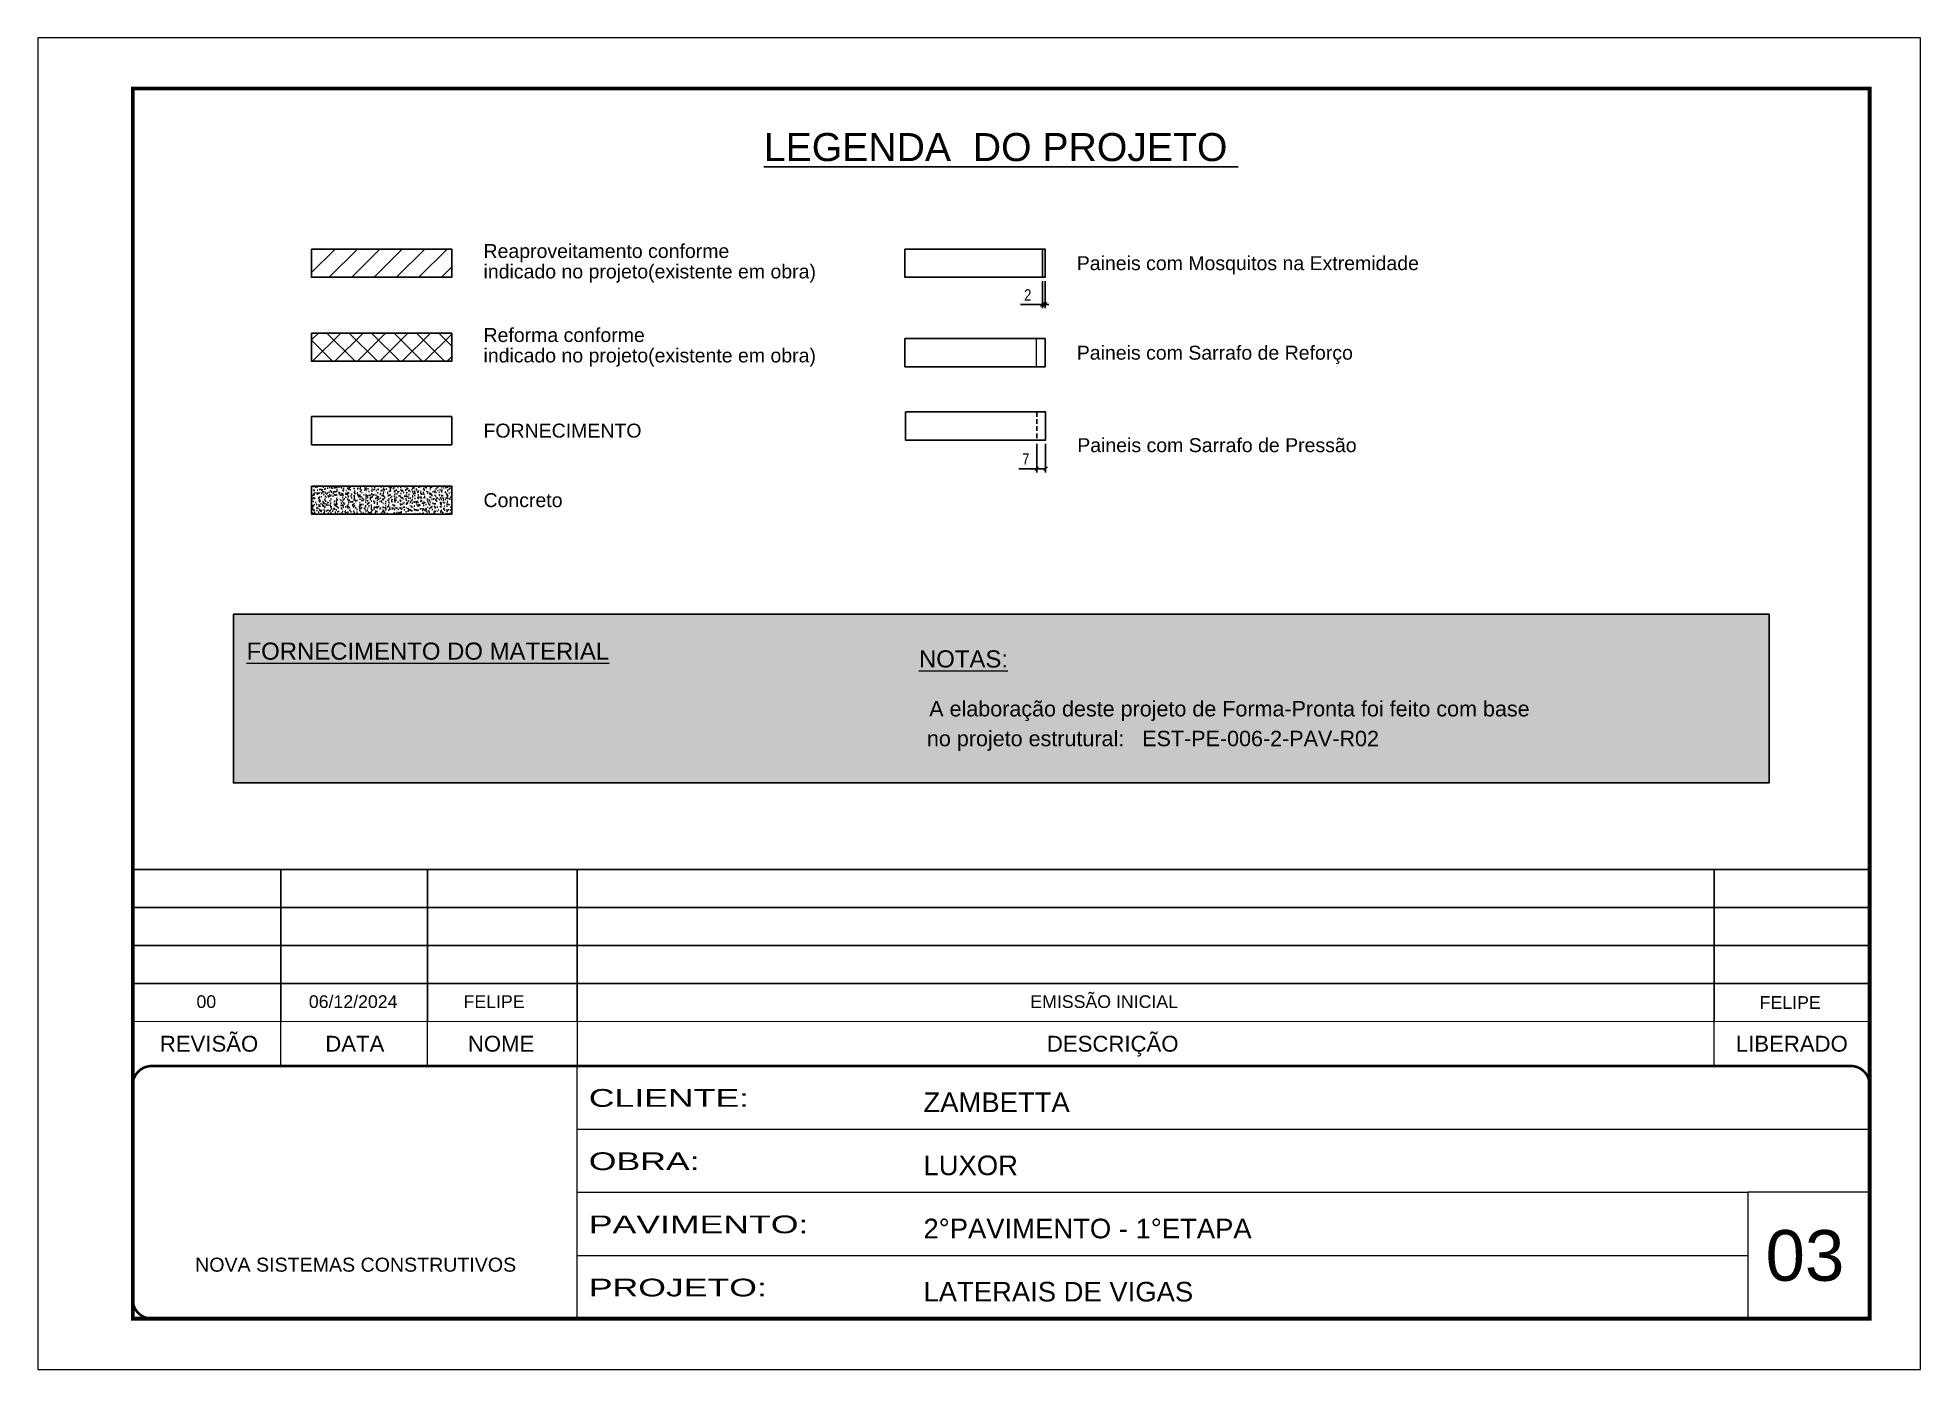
# Model space of a CAD drawing. Extents: x 3309 to 9563, y -2522 to 14608.
# Drawn here: x 6493 to 7978, y 13558 to 14608 of the extents above; entities that cross this region are included whole.
import ezdxf
from ezdxf.enums import TextEntityAlignment as Align

# ---------------------------------------------------------------- set-up
doc = ezdxf.new("R2010")
doc.units = 0
doc.header["$PDMODE"] = 35
doc.header["$PDSIZE"] = -10
for name, pattern in [('CONTINUO', [0]), ('DASHED', [0.75, 0.5, -0.25]), ('HIDDEN', [0.375, 0.25, -0.125])]:
    doc.linetypes.add(name, pattern=pattern)
for name, color, linetype, lineweight in [('CARIMBO', 255, 'Continuous', 9), ('Folhas', 255, 'Continuous', 9), ('Hachura', 251, 'Continuous', 9), ('SARRAFO DE PRESSAO', 251, 'DASHED', 9)]:
    doc.layers.add(name, color=color, linetype=linetype, lineweight=lineweight)
for name, color, linetype in [('COTA', 241, 'Continuous'), ('Painéis', 200, 'Continuous'), ('SARR_2.2x7', 40, 'Continuous')]:
    doc.layers.add(name, color=color, linetype=linetype)
doc.layers.add('Demarcação 2', color=7, linetype='Continuous', lineweight=9, true_color=0xe0e0e0)
doc.styles.add('ARIAL', font='arial.ttf')
doc.styles.add('COTA TECNICA-50', font='techl___.ttf', dxfattribs={"height": 9})
doc.styles.add('Tecnologia', font='')
doc.styles.get('Tecnologia').set_extended_font_data('Forgotten Futurist')
doc.dimstyles.new('COTA PAINEL-50', dxfattribs={"dimtxt": 9, "dimasz": 3, "dimexe": 3, "dimexo": 3, "dimgap": 3, "dimtad": 1, "dimdec": 1, "dimzin": 12, "dimdsep": 46, "dimtxsty": 'COTA TECNICA-50', "dimblk1": 'OBLIQUE', "dimblk2": 'OBLIQUE', "dimsah": 1, "dimcen": 0.9, "dimclrd": 4, "dimclre": 4, "dimclrt": 240, "dimadec": 1, "dimazin": 3, "dimtfac": 1, "dimtdec": 1, "dimtmove": 0, "dimatfit": 3, "dimfxl": 1, "dimtolj": 1, "dimtzin": 12, "dimarcsym": 0})

msp = doc.modelspace()

# ---------------------------------------------------------------- texts
at = {"color": 0, "linetype": 'Continuous', "ltscale": 5, "style": 'ARIAL'}
msp.add_text('%%ULEGENDA  DO PROJETO ', height=22.1184, dxfattribs=at).set_placement((7252.78, 14510.54), align=Align.CENTER)
at = {"style": 'ARIAL'}
for s, p in [('REVISÃO', (6628.05, 13814.6)), ('DATA', (6743.03, 13814.6)), ('NOME', (6858.39, 13814.6)), ('DESCRIÇÃO', (7340.84, 13814.6)), ('LIBERADO', (7876.51, 13814.6))]:
    msp.add_text(s, height=12.5, dxfattribs=at).set_placement(p, align=Align.MIDDLE_CENTER)
at = {"layer": 'CARIMBO', "style": 'ARIAL'}
for s, p in [('Reaproveitamento conforme ', (6844.54, 14439.63)), ('Paineis com Mosquitos na Extremidade', (7312.51, 14430.06)), ('indicado no projeto(existente em obra)', (6844.54, 14423.54)), ('Reforma conforme ', (6844.54, 14373.4)), ('indicado no projeto(existente em obra)', (6844.54, 14357.31)), ('Paineis com Sarrafo de Reforço', (7312.51, 14359.46)), ('FORNECIMENTO', (6844.54, 14298.02)), ('Paineis com Sarrafo de Pressão', (7312.87, 14286.56)), ('Concreto', (6844.54, 14243.21))]:
    msp.add_text(s, height=11, dxfattribs=at).set_placement(p, align=Align.MIDDLE_LEFT)
at = {"layer": 'CARIMBO', "color": 5, "style": 'ARIAL'}
for s, height, p in [('%%UFORNECIMENTO DO MATERIAL', 13.5, (6657.64, 14117.4)), ('%%UNOTAS:', 13.5, (7188.04, 14111.28)), ('  A elaboração deste projeto de Forma-Pronta foi feito com base', 12.15, (7186.68, 14072.67)), ('  no projeto estrutural:', 12.15, (7184.86, 14049.19))]:
    msp.add_text(s, height=height, dxfattribs=at).set_placement(p)
at = {"layer": 'CARIMBO', "color": 1, "style": 'ARIAL'}
msp.add_text('EST-PE-006-2-PAV-R02', height=12.15, dxfattribs=at).set_placement((7364.09, 14049.19))
at = {"layer": 'CARIMBO', "style": 'ARIAL'}
for s, p in [('EMISSÃO INICIAL', (7275.87, 13842.79)), ('00', (6618.14, 13842.79)), ('06/12/2024', (6706.78, 13842.79)), ('FELIPE', (6828.82, 13842.79))]:
    msp.add_text(s, height=10, dxfattribs=at).set_placement(p)
at = {"layer": 'CARIMBO', "color": 7, "style": 'ARIAL'}
msp.add_text('03', height=40, dxfattribs=at).set_placement((7855.78, 13627.66))
at = {"layer": 'CARIMBO', "style": 'ARIAL'}
msp.add_attdef('FELIPE', text='', height=10, dxfattribs=at).set_placement((7875.22, 13847.1), align=Align.MIDDLE_CENTER)

# ---------------------------------------------------------------- blocks, each defined once
blk = doc.blocks.new('_Oblique')
at = {"color": 0, "linetype": 'ByBlock', "lineweight": -2}
blk.add_line((-0.5, -0.5), (0.5, 0.5), dxfattribs=at)
blk = doc.blocks.new('*D9')
at = {"layer": 'COTA', "color": 4, "lineweight": -2, "transparency": 16777216}
for p, q in [((7285.5, 14415.9), (7285.5, 14394.5)), ((7287.5, 14415.9), (7287.5, 14394.5)), ((7285.5, 14397.5), (7268, 14397.5)), ((7287.5, 14397.5), (7285.5, 14397.5)), ((7287.5, 14397.5), (7290.5, 14397.5))]:
    blk.add_line(p, q, dxfattribs=at)
at = {"layer": 'Defpoints', "color": 0, "transparency": 16777216}
for p in [(7285.5, 14418.9), (7287.5, 14418.9), (7285.5, 14397.5)]:
    blk.add_point(p, dxfattribs=at)
at = {"layer": 'COTA', "color": 4, "lineweight": -2, "transparency": 16777216, "xscale": 3, "yscale": 3, "zscale": 3}
blk.add_blockref('_Oblique', (7285.5, 14397.5), dxfattribs=at)
at = {"layer": 'COTA', "color": 4, "lineweight": -2, "transparency": 16777216, "xscale": 3, "yscale": 3, "zscale": 3, "rotation": 180}
blk.add_blockref('_Oblique', (7287.5, 14397.5), dxfattribs=at)
at = {"layer": 'COTA', "color": 240, "transparency": 16777216, "insert": (7273.8, 14405), "char_height": 9, "attachment_point": 5, "style": 'COTA TECNICA-50'}
blk.add_mtext('\\A1;2', dxfattribs=at)
blk = doc.blocks.new('*D10')
at = {"layer": 'COTA', "color": 4, "lineweight": -2, "transparency": 16777216}
for p, q in [((7280.9, 14287.5), (7280.9, 14265)), ((7287.9, 14287.5), (7287.9, 14265)), ((7280.9, 14268), (7266.7, 14268)), ((7287.9, 14268), (7280.9, 14268))]:
    blk.add_line(p, q, dxfattribs=at)
at = {"layer": 'Defpoints', "color": 0, "transparency": 16777216}
for p in [(7280.9, 14290.5), (7287.9, 14290.5), (7280.9, 14268)]:
    blk.add_point(p, dxfattribs=at)
at = {"layer": 'COTA', "color": 4, "lineweight": -2, "transparency": 16777216, "xscale": 3, "yscale": 3, "zscale": 3, "rotation": 180}
blk.add_blockref('_Oblique', (7280.9, 14268), dxfattribs=at)
at = {"layer": 'COTA', "color": 4, "lineweight": -2, "transparency": 16777216, "xscale": 3, "yscale": 3, "zscale": 3}
blk.add_blockref('_Oblique', (7287.9, 14268), dxfattribs=at)
at = {"layer": 'COTA', "color": 240, "transparency": 16777216, "insert": (7272.3, 14275.6), "char_height": 9, "attachment_point": 5, "style": 'COTA TECNICA-50'}
blk.add_mtext('\\A1;7', dxfattribs=at)
blk = doc.blocks.new('9999999999')
at = {"color": 30, "linetype": 'CONTINUO'}
for p, q in [((98564.6, 34230.2), (98564.6, 34429.4)), ((98564.6, 34379.6), (99584, 34379.6)), ((98564.6, 34329.8), (99488, 34329.8)), ((99584, 34329.8), (99488, 34329.8)), ((99488, 34329.8), (99488, 34230.2)), ((98564.6, 34280), (99488, 34280))]:
    blk.add_line(p, q, dxfattribs=at)
at = {"color": 30, "linetype": 'CONTINUO', "const_width": 2}
blk.add_lwpolyline([(99584, 34230.2), (99584, 34414.4, 0.414214), (99569, 34429.4), (98229, 34429.4, 0.414214), (98214, 34414.4), (98214, 34245.2, 0.414214), (98229, 34230.2), (99584, 34230.2)], format="xyb", dxfattribs=at)
at = {"layer": 'Folhas'}
blk.add_lwpolyline([(98139, 34190.2), (99624, 34190.2), (99624, 35240.2), (98139, 35240.2)], close=True, dxfattribs=at)
at = {"layer": 'Folhas', "color": 30, "const_width": 3}
blk.add_lwpolyline([(98214, 34230.2), (99584, 34230.2), (99584, 35200.2), (98214, 35200.2)], close=True, dxfattribs=at)
at = {"color": 7, "linetype": 'Continuous', "ltscale": 5, "style": 'ARIAL'}
for s, height, p in [('ZAMBETTA', 15.48, (98837.7, 34393.1)), ('LUXOR', 15.48, (98837.7, 34343.3)), ('2°PAVIMENTO - 1°ETAPA', 15.483, (98837.7, 34293.5)), ('NOVA SISTEMAS CONSTRUTIVOS', 11.059, (98263.2, 34267.2)), ('LATERAIS DE VIGAS', 15.483, (98837.7, 34243.7))]:
    blk.add_text(s, height=height, dxfattribs=at).set_placement(p)
at = {"layer": 'Folhas', "color": 7, "style": 'Tecnologia', "width": 1.5}
for s, p in [('CLIENTE:', (98573.7, 34397.2)), ('OBRA:', (98573.7, 34347.3)), ('PAVIMENTO:', (98573.7, 34297.5)), ('PROJETO:', (98573.7, 34247.7))]:
    blk.add_text(s, height=14, dxfattribs=at).set_placement(p)

# ---------------------------------------------------------------- dimensions: what is measured, and where the dimension line sits
at = {"layer": 'COTA'}
for base, p1, p2, picture, middle in [((7285.51, 14397.51), (7287.51, 14418.93), (7285.51, 14418.93), '*D9', (7273.76, 14405.01)), ((7280.87, 14268.02), (7287.87, 14290.5), (7280.87, 14290.5), '*D10', (7272.29, 14275.58))]:
    dim = msp.add_linear_dim(base=base, p1=p1, p2=p2, dimstyle='COTA PAINEL-50', dxfattribs=at)
    dim.commit()
    dim.dimension.update_dxf_attribs({"geometry": picture, "text_midpoint": middle})

# ---------------------------------------------------------------- hatches: boundary and pattern name
at = {"layer": 'COTA', "linetype": 'ByBlock'}
h = msp.add_hatch(dxfattribs=at)
h.set_pattern_fill('AR-CONC', color=256, scale=0.9, style=0)
h.set_pattern_definition([(50, (-91646.109, -20632.345), (6.45534164, -0.56476921), [0.675, -7.425]), (355, (-91646.109, -20632.345), (-1.248762, 6.7697292), [0.54, -5.94]), (100.4514445, (-91645.571, -20632.392), (5.20657962, 6.20495992), [0.57366173, -6.310279]), (46.1842, (-91646.109, -20630.545), (9.605172, -1.4896735), [1.0125, -11.1375]), (96.635635, (-91645.309, -20630.669), (8.4119575, 8.7670674), [0.8604931, -9.4654238]), (351.184164, (-91646.109, -20630.545), (8.4119575, 8.7670674), [0.81, -8.91]), (21, (-91645.209, -20630.995), (5.37216347, -3.62357002), [0.675, -7.425]), (326, (-91645.209, -20630.995), (2.189838, 6.5263504), [0.54, -5.94]), (71.451445, (-91644.7615, -20631.297), (7.5620014, 2.90278038), [0.5736617, -6.310279]), (37.5, (-91646.1092, -20632.3452), (0.1094387, 2.996044684), [0, -5.868, 0, -6.03, 0, -5.9625]), (7.5, (-91646.1092, -20632.3452), (2.36762584, 3.54970541), [0, -3.438, 0, -5.733, 0, -2.2725]), (327.5, (-91648.1162, -20632.3452), (4.804401926, -0.202993846), [0, -2.25, 0, -7.02, 0, -9.315]), (317.5, (-91649.016, -20632.3452), (5.24867552, 0.90094484), [0, -2.925, 0, -4.662, 0, -6.615])])
h.paths.add_polyline_path([(6819.54, 14232.09), (6819.54, 14254.34), (6708.97, 14254.34), (6708.97, 14232.09)])
at = {"layer": 'Demarcação 2'}
h = msp.add_hatch(color=8, dxfattribs=at)
h.set_gradient(color1=(112, 112, 112), one_color=1, tint=1, name='SPHERICAL')
h.paths.add_polyline_path([(6647.3, 14153.27), (7858.56, 14153.27), (7858.56, 14020.26), (6647.3, 14020.26)])
at = {"layer": 'Hachura', "linetype": 'ByBlock'}
h = msp.add_hatch(dxfattribs=at)
h.set_pattern_fill('ANSI31', color=256, scale=100)
h.set_pattern_definition([(45, (-110441.16, -20632.345), (-8.8388348, 8.8388348), [])])
h.paths.add_polyline_path([(6819.54, 14441.18), (6708.97, 14441.18), (6708.97, 14418.93), (6819.54, 14418.93)])
h = msp.add_hatch(dxfattribs=at)
h.set_pattern_fill('ANSI37', color=256, scale=100)
h.set_pattern_definition([(45, (-110441.16, -20632.345), (-8.8388348, 8.8388348), []), (135, (-110441.16, -20632.345), (-8.8388348, -8.8388348), [])])
h.paths.add_polyline_path([(6819.54, 14374.95), (6708.97, 14374.95), (6708.97, 14352.7), (6819.54, 14352.7)])

# ---------------------------------------------------------------- linework, layer by layer
at = {"color": 30}
for p, q in [((6567.87, 13952.1), (7937.87, 13952.1)), ((6684.63, 13832.1), (6684.63, 13952.1)), ((6800.29, 13832.1), (6800.29, 13952.1)), ((6918.45, 13832.1), (6918.45, 13952.1)), ((7815.21, 13832.1), (7815.21, 13952.1)), ((6567.87, 13922.1), (7937.87, 13922.1)), ((6567.87, 13892.1), (7937.87, 13892.1)), ((6567.87, 13862.1), (7937.87, 13862.1))]:
    msp.add_line(p, q, dxfattribs=at)
msp.add_lwpolyline([(6647.3, 14153.27), (7858.56, 14153.27), (7858.56, 14020.26), (6647.3, 14020.26)], close=True, dxfattribs=at)
at = {"color": 30, "const_width": 1}
for points in [[(6567.87, 13832.1), (7937.87, 13832.1)], [(6684.63, 13832.1), (6684.63, 13797.1)], [(6800.29, 13832.1), (6800.29, 13797.1)], [(6918.45, 13832.1), (6918.45, 13797.1)], [(7815.21, 13832.1), (7815.21, 13797.1)]]:
    msp.add_lwpolyline(points, dxfattribs=at)
at = {"layer": 'COTA', "linetype": 'ByBlock'}
msp.add_lwpolyline([(6708.97, 14254.34), (6819.54, 14254.34), (6819.54, 14232.09), (6708.97, 14232.09)], close=True, dxfattribs=at)
at = {"layer": 'Painéis'}
msp.add_line((7285.51, 14441.18), (7285.51, 14418.93), dxfattribs=at)
for points in [[(6708.97, 14441.18), (6819.54, 14441.18), (6819.54, 14418.93), (6708.97, 14418.93)], [(7176.94, 14441.18), (7287.51, 14441.18), (7287.51, 14418.93), (7176.94, 14418.93)], [(6708.97, 14374.95), (6819.54, 14374.95), (6819.54, 14352.7), (6708.97, 14352.7)], [(7176.94, 14370.58), (7287.51, 14370.58), (7287.51, 14348.33), (7176.94, 14348.33)], [(6708.97, 14309.14), (6819.54, 14309.14), (6819.54, 14286.89), (6708.97, 14286.89)], [(7177.3, 14312.75), (7287.87, 14312.75), (7287.87, 14290.5), (7177.3, 14290.5)]]:
    msp.add_lwpolyline(points, close=True, dxfattribs=at)
at = {"layer": 'SARR_2.2x7', "linetype": 'HIDDEN', "ltscale": 15}
msp.add_line((7280.87, 14312.75), (7280.87, 14290.5), dxfattribs=at)
at = {"layer": 'SARRAFO DE PRESSAO'}
for p, q in [((7280.51, 14370.58), (7284.01, 14370.58)), ((7280.51, 14370.58), (7280.51, 14348.33)), ((7287.51, 14370.58), (7284.01, 14370.58)), ((7287.51, 14370.58), (7287.51, 14348.33)), ((7280.51, 14348.33), (7284.01, 14348.33)), ((7287.51, 14348.33), (7284.01, 14348.33))]:
    msp.add_line(p, q, dxfattribs=at)

# ---------------------------------------------------------------- block references
at = {"layer": 'SARRAFO DE PRESSAO', "color": 6, "linetype": 'ByBlock'}
msp.add_blockref('9999999999', (-91646.11, -20632.35), dxfattribs=at)

msp.set_redraw_order([(e.dxf.handle, doc.entitydb.next_handle()) for e in msp.query("TEXT MTEXT ATTDEF DIMENSION ARC_DIMENSION")])  # texts and dimensions are drawn at this point

doc.saveas('drawing.dxf')
